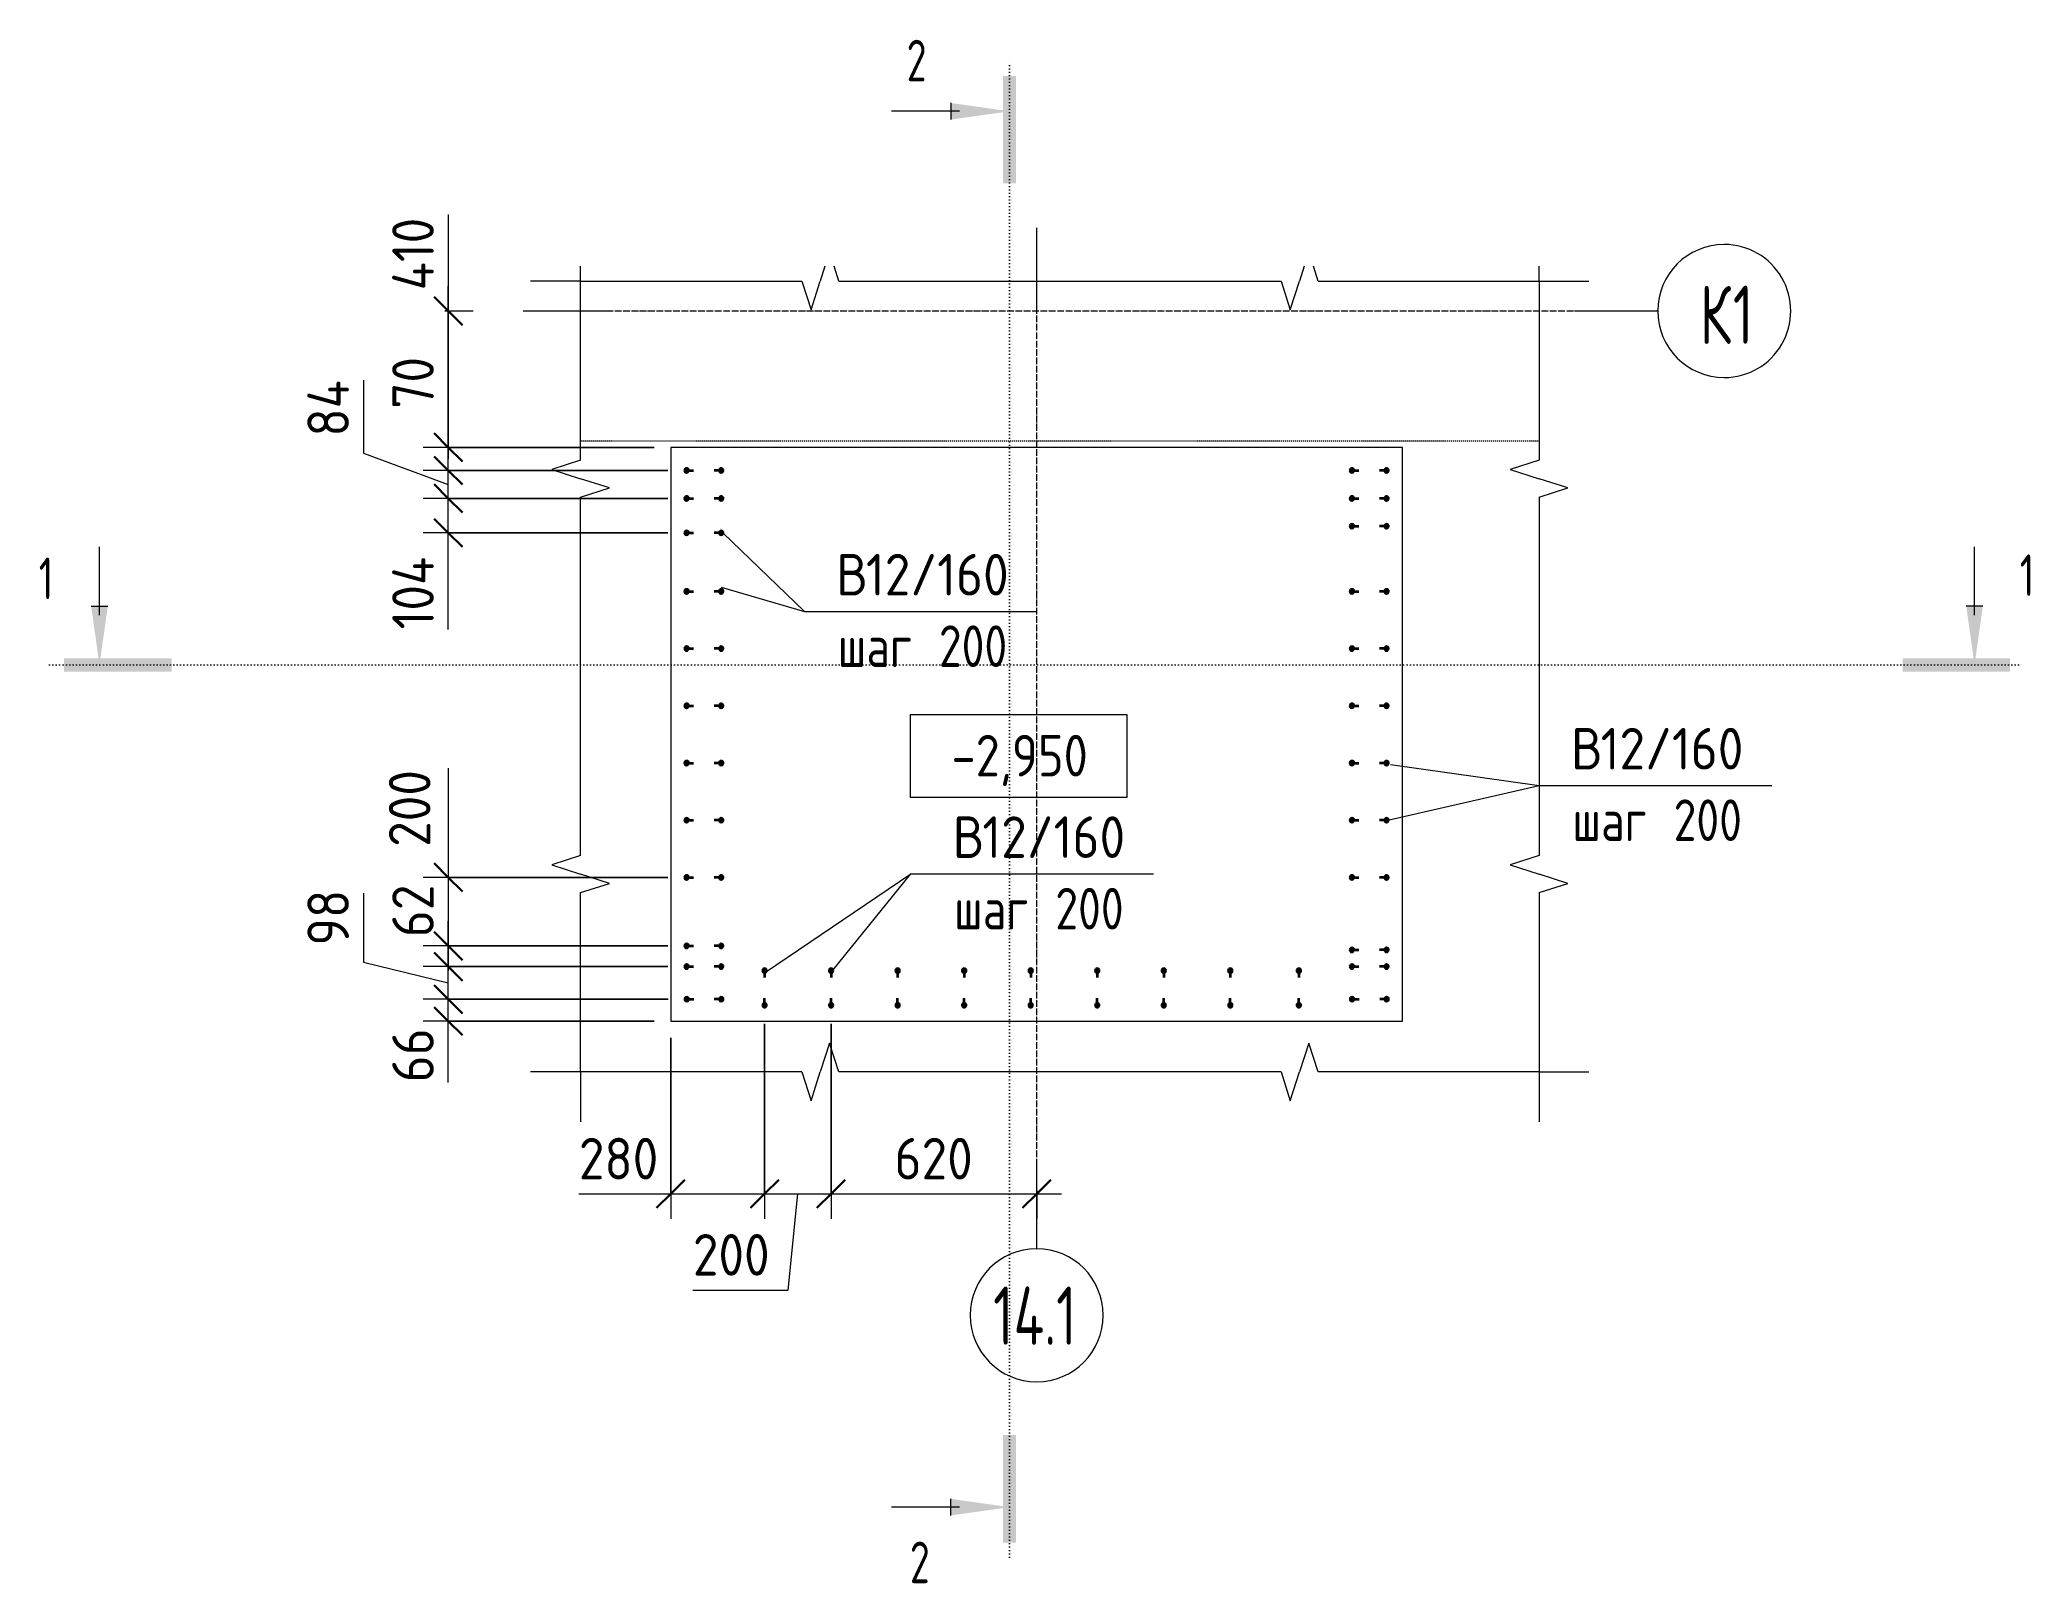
# Model space of a CAD drawing. Header units: millimetres. Extents: x -42469 to 17648, y -5898 to 81170.
# Drawn here: x -5886 to 97, y 75360 to 80000 of the extents above.
import ezdxf

# ---------------------------------------------------------------- set-up
doc = ezdxf.new("R2010")
doc.units = ezdxf.units.MM
for name, pattern in [('01 Штриховая _4 мм_', [6, 3.5, -2.5]), ('02 Штрихпунктирная _20 мм_', [25, 20, -2.5, 0, -2.5]), ('04 Пунктир 10мм', [10, 0, -10])]:
    doc.linetypes.add(name, pattern=pattern)
for name, color, linetype, lineweight in [('AA_Dim', 7, 'Continuous', 9), ('AA_Dim-50', 7, 'Continuous', 9), ('AA_Oformlenie', 7, 'Continuous', 9), ('AA_Razrez', 7, 'Continuous', 9), ('AA_Vinoska', 7, 'Continuous', 9), ('AA_Visotnaya otmetka', 7, 'Continuous', 9), ('AF_Stena_Опалубка', 253, 'Continuous', 18), ('KR_Armatura', 7, 'Continuous', 20), ('KR_Armatura_Tonkie', 7, 'Continuous', 20), ('KR_Fundament', 7, 'Continuous', 18), ('Оси', 7, 'Continuous', 9)]:
    doc.layers.add(name, color=color, linetype=linetype, lineweight=lineweight)
doc.styles.add('ISOCPEUR_5', font='isocpeur.ttf', dxfattribs={"width": 0.7, "height": 175})
doc.styles.add('ISOCPEUR_6', font='isocpeur.ttf', dxfattribs={"width": 0.7, "height": 125})
doc.styles.add('ISOCPEUR_7', font='isocpeur.ttf', dxfattribs={"width": 0.85, "height": 125})
doc.styles.add('ISOCPEUR_8', font='isocpeur.ttf', dxfattribs={"width": 0.9, "height": 125})
doc.styles.add('ISOCPEUR_9', font='isocpeur.ttf', dxfattribs={"width": 0.8, "height": 125})
doc.dimstyles.new('00_Точн_3_знака__прозр__2', dxfattribs={"dimscale": 304.8, "dimtxt": 124.497647, "dimasz": 0.278871, "dimexe": 0.246063, "dimexo": 0.164042, "dimgap": 0.016404, "dimtad": 1, "dimdec": 3, "dimrnd": 0.001, "dimdsep": 46, "dimtxsty": 'ISOCPEUR_8', "dimblk1": 'OBLIQUE', "dimblk2": 'OBLIQUE', "dimsah": 1, "dimcen": 0.09, "dimdle": 0.246063, "dimazin": 0, "dimtfac": 1, "dimtdec": 4, "dimtix": 1, "dimtmove": 1, "dimatfit": 3, "dimfxl": 1, "dimtvp": 1, "dimtolj": 1, "dimtzin": 0, "dimlwd": 18, "dimlwe": 18, "dimarcsym": 2})
doc.dimstyles.new('05_Округл_1мм__прозр_', dxfattribs={"dimscale": 304.8, "dimtxt": 124.497647, "dimasz": 0.278871, "dimexe": 0.246063, "dimexo": 0.164042, "dimgap": 0.016404, "dimtad": 1, "dimdec": 0, "dimdsep": 46, "dimtxsty": 'ISOCPEUR_8', "dimblk1": 'OBLIQUE', "dimblk2": 'OBLIQUE', "dimsah": 1, "dimcen": 0.09, "dimdle": 0.246063, "dimazin": 0, "dimtfac": 1, "dimtdec": 4, "dimtix": 1, "dimtmove": 1, "dimatfit": 3, "dimfxl": 1, "dimtvp": 1, "dimtolj": 1, "dimtzin": 0, "dimlwd": 18, "dimlwe": 18, "dimarcsym": 2})
doc.dimstyles.new('05_Округл_50мм__непрозр_', dxfattribs={"dimscale": 304.8, "dimtxt": 124.497647, "dimasz": 0.278871, "dimexe": 0.246063, "dimexo": 0.164042, "dimgap": 0.049213, "dimtad": 1, "dimdec": 0, "dimrnd": 50, "dimdsep": 46, "dimtxsty": 'ISOCPEUR_8', "dimblk1": 'OBLIQUE', "dimblk2": 'OBLIQUE', "dimsah": 1, "dimcen": 0.09, "dimdle": 0.246063, "dimazin": 0, "dimtfac": 1, "dimtdec": 4, "dimtix": 1, "dimtmove": 1, "dimatfit": 3, "dimfxl": 1, "dimtvp": 1, "dimtfill": 1, "dimtolj": 1, "dimtzin": 0, "dimlwd": 18, "dimlwe": 18, "dimarcsym": 2})
doc.dimstyles.new('05_Округл_5мм__прозр_', dxfattribs={"dimscale": 304.8, "dimtxt": 124.497647, "dimasz": 0.278871, "dimexe": 0.246063, "dimexo": 0.164042, "dimgap": 0.016404, "dimtad": 1, "dimdec": 0, "dimrnd": 5, "dimdsep": 46, "dimtxsty": 'ISOCPEUR_8', "dimblk1": 'OBLIQUE', "dimblk2": 'OBLIQUE', "dimsah": 1, "dimcen": 0.09, "dimdle": 0.246063, "dimazin": 0, "dimtfac": 1, "dimtdec": 4, "dimtix": 1, "dimtmove": 1, "dimatfit": 3, "dimfxl": 1, "dimtvp": 1, "dimtolj": 1, "dimtzin": 0, "dimlwd": 18, "dimlwe": 18, "dimarcsym": 2})
doc.dimstyles.new('05_Округл_5мм__прозр__1', dxfattribs={"dimscale": 304.8, "dimtxt": 124.497647, "dimasz": 0.278871, "dimexe": 0.246063, "dimexo": 0.164042, "dimgap": 0.016404, "dimtad": 1, "dimdec": 0, "dimrnd": 5, "dimdsep": 46, "dimtxsty": 'ISOCPEUR_8', "dimblk1": 'OBLIQUE', "dimblk2": 'OBLIQUE', "dimsah": 1, "dimcen": 0.09, "dimdle": 0.246063, "dimazin": 0, "dimtfac": 1, "dimtdec": 4, "dimtix": 1, "dimtmove": 0, "dimatfit": 3, "dimfxl": 1, "dimtvp": 1, "dimtolj": 1, "dimtzin": 0, "dimlwd": 18, "dimlwe": 18, "dimarcsym": 2})

msp = doc.modelspace()

# ---------------------------------------------------------------- texts
at = {"layer": 'AA_Razrez', "char_height": 125, "attachment_point": 1, "style": 'ISOCPEUR_6'}
for s, insert, width in [('\\fISOCPEUR|b0|i0|c204|p34|;\\W.7;2', (-3280.2338, 80000.2343), 75.759469), ('\\fISOCPEUR|b0|i0|c204|p34|;\\W.7;1', (-5889.1464, 78443.6193), 53.312219), ('\\fISOCPEUR|b0|i0|c204|p34|;\\W.7;1', (65.7973, 78453.2064), 53.312219), ('\\fISOCPEUR|b0|i0|c204|p34|;\\W.7;2', (-3270.6467, 75485.3176), 75.759469)]:
    msp.add_mtext(s, dxfattribs=dict(at, insert=insert, width=width))
at = {"layer": 'AA_Vinoska', "char_height": 125, "attachment_point": 1}
for s, insert, width, style in [('\\fISOCPEUR|b0|i0|c204|p34|;\\W.9;В', (-3491.8082, 78454.6779), 108.227812, 'ISOCPEUR_8'), ('\\fISOCPEUR|b0|i0|c204|p34|;\\W.9;В', (-3491.8082, 78454.6779), 108.227812, 'ISOCPEUR_8'), ('12/160', (-3402.5114, 78454.6779), 526.708687, 'ISOCPEUR_8'), ('12/160', (-3402.5114, 78454.6779), 526.708687, 'ISOCPEUR_8'), ('шаг', (-3487.7332, 78239.7253), 291.81425, 'ISOCPEUR_9'), (' 200', (-3246.9624, 78239.7253), 333.502, 'ISOCPEUR_9'), ('\\fISOCPEUR|b0|i0|c204|p34|;\\W.9;В', (-1283.2562, 77931.5841), 108.227812, 'ISOCPEUR_8'), ('\\fISOCPEUR|b0|i0|c204|p34|;\\W.9;В', (-1283.2562, 77931.5841), 108.227812, 'ISOCPEUR_8'), ('12/160', (-1193.9593, 77931.5841), 526.708687, 'ISOCPEUR_8'), ('12/160', (-1193.9593, 77931.5841), 526.708687, 'ISOCPEUR_8'), ('\\fISOCPEUR|b0|i0|c204|p34|;\\W.9;В', (-3141.8082, 77665.6395), 108.227812, 'ISOCPEUR_8'), ('\\fISOCPEUR|b0|i0|c204|p34|;\\W.9;В', (-3141.8082, 77665.6395), 108.227812, 'ISOCPEUR_8'), ('12/160', (-3052.5114, 77665.6395), 526.708687, 'ISOCPEUR_8'), ('12/160', (-3052.5114, 77665.6395), 526.708687, 'ISOCPEUR_8'), ('шаг', (-1279.1812, 77716.6315), 291.81425, 'ISOCPEUR_9'), (' 200', (-1038.4104, 77716.6315), 333.502, 'ISOCPEUR_9'), (' 200', (-2896.9624, 77450.6868), 333.502, 'ISOCPEUR_9'), ('шаг', (-3137.7332, 77450.6868), 291.81425, 'ISOCPEUR_9')]:
    msp.add_mtext(s, dxfattribs=dict(at, insert=insert, width=width, style=style))
at = {"layer": 'AA_Visotnaya otmetka', "insert": (-3145.2286, 77910.6709), "char_height": 125, "width": 484.01503, "attachment_point": 1, "line_spacing_factor": 1.149209, "style": 'ISOCPEUR_7'}
msp.add_mtext('-2,950', dxfattribs=at)
at = {"layer": 'Оси', "char_height": 175, "attachment_point": 1, "style": 'ISOCPEUR_5'}
for s, insert, width in [('\\fISOCPEUR|b0|i0|c204|p34|;\\W.7;К', (-895.9954, 79261.156), 120.653969), ('\\fISOCPEUR|b0|i0|c204|p34|;\\W.7;1', (-796.446, 79261.156), 75.759469), ('14.1', (-3020.1829, 76252.0309), 317.067406)]:
    msp.add_mtext(s, dxfattribs=dict(at, insert=insert, width=width))

# ---------------------------------------------------------------- blocks, each defined once
blk = doc.blocks.new('265_Выпуск П одной длины _НесАрм_РабПлоск_ - В1 _d12_ t250-4071037-Схема расположения арматурных выпусков вундаментной плиты  в_о 14_1-К1')
at = {"layer": 'KR_Armatura_Tonkie', "lineweight": 35}
for points in [[(0, 0), (-1.5, 3.9), (-1.8, 4.2), (-4.4, 5.8), (-7.6, 5.8), (-10.2, 4.2), (-11.8, 1.6), (-12, 0), (-11.2, -3), (-9, -5.2), (-6, -6), (-3, -5.2), (-1.5, -3.8), (-0.2, -1.6)], [(103.8, 1.6), (103.2, 3), (101, 5.2), (98, 6), (95, 5.2), (92.8, 3), (92.2, 1.6), (92.2, -1.6), (92.8, -3), (95, -5.2), (98, -6), (99.6, -5.8), (102.2, -4.2), (103.8, -1.6)]]:
    blk.add_hatch(color=256, dxfattribs=at).paths.add_polyline_path(points)
at = {"layer": 'KR_Armatura'}
for centre in [(-6, 0), (98, 0)]:
    blk.add_circle(centre, 6, dxfattribs=at)
at = {"layer": 'KR_Armatura_Tonkie', "lineweight": 35}
for p, q in [((0, 0), (15, 0)), ((92, 0), (77, 0))]:
    blk.add_line(p, q, dxfattribs=at)
for centre, start, end in [((-6, 0), 360, 180), ((-6, 0), 180, 360), ((98, 0), 360, 180), ((98, 0), 180, 360)]:
    blk.add_arc(centre, 6, start, end, dxfattribs=at)
blk = doc.blocks.new('265_Выпуск П одной длины _НесАрм_РабПлоск_ - В1 _d12_ t250-V2-Схема расположения арматурных выпусков вундаментной плиты  в_о 14_1-К1')
at = {"layer": 'KR_Armatura_Tonkie', "lineweight": 35}
for points in [[(-6, 6), (-9, 5.2), (-10.2, 4.2), (-11.8, 1.6), (-12, 0), (-11.2, -3), (-9, -5.2), (-6, -6), (-3, -5.2), (-1.7, -4.2), (-0.2, -1.6), (0, 0), (-1.7, 4.2), (-1.8, 4.2), (-4.4, 5.8)], [(98, 6), (95, 5.2), (92.8, 3), (92.2, 1.6), (92.2, -1.6), (92.8, -3), (95, -5.2), (98, -6), (99.6, -5.8), (102.2, -4.2), (103.8, -1.6), (103.8, 1.6), (103.2, 3), (101, 5.2), (99.6, 5.8)]]:
    blk.add_hatch(color=256, dxfattribs=at).paths.add_polyline_path(points)
at = {"layer": 'KR_Armatura'}
for centre in [(-6, 0), (98, 0)]:
    blk.add_circle(centre, 6, dxfattribs=at)
at = {"layer": 'KR_Armatura_Tonkie', "lineweight": 35}
for p, q in [((0, 0), (15, 0)), ((92, 0), (77, 0))]:
    blk.add_line(p, q, dxfattribs=at)
for centre, start, end in [((-6, 0), 360, 180), ((-6, 0), 180, 360), ((98, 0), 360, 180), ((98, 0), 180, 360)]:
    blk.add_arc(centre, 6, start, end, dxfattribs=at)
blk = doc.blocks.new('011_Прямоугольник обрыва _ЭлУзла_ - 011_Прямоугольник обрыва _ЭлУзла_-4164716-Схема расположения арматурных выпусков вундаментной плиты  в_о 14_1-К1')
at = {"layer": 'AA_Oformlenie'}
for p, q in [((0, -538.1), (0, 0)), ((0, 0), (665.3, 0)), ((776.6, 0), (2105.8, 0)), ((2217.1, 0), (2881.1, 0)), ((2881.1, 0), (2881.1, -538.1)), ((0, -1726.9), (0, -649.4)), ((2881.1, -649.4), (2881.1, -1726.9)), ((0, -2377.6), (0, -1838.2)), ((2881.1, -1838.2), (2881.1, -2377.6)), ((665.3, -2377.6), (0, -2377.6)), ((2105.8, -2377.6), (776.6, -2377.6)), ((2881.1, -2377.6), (2217.1, -2377.6))]:
    blk.add_line(p, q, dxfattribs=at)
blk = doc.blocks.new('Ось сетки - d_4мм-2765513-Схема расположения арматурных выпусков вундаментной плиты  в_о 14_1-К1')
at = {"layer": 'Оси'}
for start, end in [(360, 180), (360, 180), (180, 360), (180, 360)]:
    blk.add_arc((0, 0), 4, start, end, dxfattribs=at)
blk = doc.blocks.new('Разрез - Номер узла_ сзади-394133-Схема расположения арматурных выпусков вундаментной плиты  в_о 14_1-К1')
at = {"layer": 'AA_Razrez'}
for points in [[(7.33, 0.4), (7.33, -0.39), (0.87, -0.39), (0.87, 0.4)], [(3.5, -3.53), (2.5, -3.53), (3, 0)]]:
    blk.add_hatch(color=256, dxfattribs=at).paths.add_polyline_path(points)
for p, q in [((2.5, -3.53), (3.5, -3.53)), ((3, -3), (3, -7.1))]:
    blk.add_line(p, q, dxfattribs=at)
blk = doc.blocks.new('Разрез - Номер узла_ спереди-394134-Схема расположения арматурных выпусков вундаментной плиты  в_о 14_1-К1')
at = {"layer": 'AA_Razrez'}
for points in [[(7.33, 0.4), (7.33, -0.39), (0.87, -0.39), (0.87, 0.4)], [(3.5, -3.53), (2.5, -3.53), (3, 0)]]:
    blk.add_hatch(color=256, dxfattribs=at).paths.add_polyline_path(points)
for p, q in [((2.5, -3.53), (3.5, -3.53)), ((3, -3), (3, -7.1))]:
    blk.add_line(p, q, dxfattribs=at)
blk = doc.blocks.new('Высотные отметки - Рамка вверх-400294-Схема расположения арматурных выпусков вундаментной плиты  в_о 14_1-К1')
at = {"layer": 'AA_Vinoska'}
for p, q in [((-13, 0), (-13, 5)), ((-13, 5), (0, 5)), ((0, 5), (0, 0)), ((0, 0), (-13, 0))]:
    blk.add_line(p, q, dxfattribs=at)
blk = doc.blocks.new('DIMBLOCK39-Схема расположения арматурных выпусков вундаментной плиты  в_о 14_1-К1')
at = {"layer": 'AA_Dim-50', "lineweight": 18}
for p, q in [((-3997.8, 78621.5), (-4733.4, 78621.5)), ((-4658.4, 78443), (-4658.4, 78621.5)), ((-4658.4, 78621.5), (-3997.8, 78621.5)), ((-4658.4, 78505.4), (-4658.4, 78569.7)), ((-3997.8, 78518), (-4733.4, 78518)), ((-4658.4, 78518), (-3997.8, 78518)), ((-4658.4, 78227.9), (-4658.4, 78505.4))]:
    blk.add_line(p, q, dxfattribs=at)
at = {"layer": 'AA_Dim-50', "lineweight": 30}
for p, q in [((-4658.4, 78621.5), (-4700.9, 78664)), ((-4658.4, 78621.5), (-4615.9, 78579)), ((-4658.4, 78518), (-4700.9, 78560.5)), ((-4658.4, 78518), (-4615.9, 78475.5))]:
    blk.add_line(p, q, dxfattribs=at)
at = {"layer": 'AA_Dim-50', "color": 0, "lineweight": 18, "insert": (-4826.7, 78227.9), "char_height": 125, "width": 272.937, "attachment_point": 1, "rotation": 90, "line_spacing_factor": 1.149209, "style": 'ISOCPEUR_8'}
blk.add_mtext('104', dxfattribs=at)
blk = doc.blocks.new('_Oblique')
at = {"color": 0, "linetype": 'ByBlock', "lineweight": -2}
blk.add_line((-0.5, -0.5), (0.5, 0.5), dxfattribs=at)
blk = doc.blocks.new('DIMBLOCK40-Схема расположения арматурных выпусков вундаментной плиты  в_о 14_1-К1')
at = {"layer": 'AA_Dim-50', "lineweight": 18}
for p, q in [((-4913.4, 78977.3), (-4913.4, 78757.4)), ((-4913.4, 78757.4), (-4658.4, 78663.5)), ((-3997.8, 78705.5), (-4733.4, 78705.5)), ((-4658.4, 78621.5), (-4658.4, 78705.5)), ((-4658.4, 78705.5), (-3997.8, 78705.5)), ((-3997.8, 78621.5), (-4733.4, 78621.5)), ((-4658.4, 78621.5), (-3997.8, 78621.5))]:
    blk.add_line(p, q, dxfattribs=at)
at = {"layer": 'AA_Dim-50', "lineweight": 30}
for p, q in [((-4658.4, 78705.5), (-4700.9, 78748)), ((-4658.4, 78705.5), (-4615.9, 78663)), ((-4658.4, 78621.5), (-4700.9, 78664)), ((-4658.4, 78621.5), (-4615.9, 78579))]:
    blk.add_line(p, q, dxfattribs=at)
at = {"layer": 'AA_Dim-50', "color": 0, "lineweight": 18, "insert": (-5081.7, 78807.4), "char_height": 125, "width": 203.985, "attachment_point": 1, "rotation": 90, "line_spacing_factor": 1.149209, "style": 'ISOCPEUR_8'}
blk.add_mtext('84', dxfattribs=at)
blk = doc.blocks.new('DIMBLOCK41-Схема расположения арматурных выпусков вундаментной плиты  в_о 14_1-К1')
at = {"layer": 'AA_Dim-50', "lineweight": 18}
for p, q in [((-4658.4, 79049), (-4658.4, 78841)), ((-4658.4, 78841), (-4658.4, 78740.2)), ((-4039.4, 78775), (-4733.4, 78775)), ((-4658.4, 78705.5), (-4658.4, 78775)), ((-4658.4, 78775), (-4039.4, 78775)), ((-3997.8, 78705.5), (-4733.4, 78705.5)), ((-4658.4, 78705.5), (-3997.8, 78705.5))]:
    blk.add_line(p, q, dxfattribs=at)
at = {"layer": 'AA_Dim-50', "lineweight": 30}
for p, q in [((-4658.4, 78775), (-4700.9, 78817.5)), ((-4658.4, 78705.5), (-4700.9, 78748)), ((-4658.4, 78775), (-4615.9, 78732.5)), ((-4658.4, 78705.5), (-4615.9, 78663))]:
    blk.add_line(p, q, dxfattribs=at)
at = {"layer": 'AA_Dim-50', "color": 0, "lineweight": 18, "insert": (-4826.7, 78891), "char_height": 125, "width": 189.619, "attachment_point": 1, "rotation": 90, "line_spacing_factor": 1.149209, "style": 'ISOCPEUR_8'}
blk.add_mtext('70', dxfattribs=at)
blk = doc.blocks.new('DIMBLOCK42-Схема расположения арматурных выпусков вундаментной плиты  в_о 14_1-К1')
at = {"layer": 'AA_Dim-50', "lineweight": 18}
for p, q in [((-4658.4, 79474.7), (-4658.4, 79197.2)), ((-4658.4, 78775), (-4658.4, 79260)), ((-4668.5, 79185), (-4583.4, 79185)), ((-4658.4, 79185), (-4668.5, 79185)), ((-4658.4, 79197.2), (-4658.4, 78980)), ((-4039.4, 78775), (-4733.4, 78775)), ((-4658.4, 78775), (-4039.4, 78775))]:
    blk.add_line(p, q, dxfattribs=at)
at = {"layer": 'AA_Dim-50', "lineweight": 30}
for p, q in [((-4658.4, 79185), (-4700.9, 79227.5)), ((-4658.4, 79185), (-4615.9, 79142.5)), ((-4658.4, 78775), (-4700.9, 78817.5)), ((-4658.4, 78775), (-4615.9, 78732.5))]:
    blk.add_line(p, q, dxfattribs=at)
at = {"layer": 'AA_Dim-50', "color": 0, "lineweight": 18, "insert": (-4826.7, 79247.2), "char_height": 125, "width": 272.937, "attachment_point": 1, "rotation": 90, "line_spacing_factor": 1.149209, "style": 'ISOCPEUR_8'}
blk.add_mtext('410', dxfattribs=at)
blk = doc.blocks.new('DIMBLOCK43-Схема расположения арматурных выпусков вундаментной плиты  в_о 14_1-К1')
at = {"layer": 'AA_Dim-50', "lineweight": 30}
for p, q in [((-4658.4, 77116), (-4700.9, 77158.5)), ((-4658.4, 77050), (-4700.9, 77092.5)), ((-4658.4, 77116), (-4615.9, 77073.5)), ((-4658.4, 77050), (-4615.9, 77007.5))]:
    blk.add_line(p, q, dxfattribs=at)
at = {"layer": 'AA_Dim-50', "lineweight": 18}
for p, q in [((-3997.4, 77116), (-4733.4, 77116)), ((-4658.4, 76975), (-4658.4, 77116)), ((-4658.4, 77116), (-3997.4, 77116)), ((-4658.4, 77073.8), (-4658.4, 77083)), ((-4658.4, 76865.8), (-4658.4, 77073.8)), ((-4039.4, 77050), (-4733.4, 77050)), ((-4658.4, 77050), (-4039.4, 77050))]:
    blk.add_line(p, q, dxfattribs=at)
at = {"layer": 'AA_Dim-50', "color": 0, "lineweight": 18, "insert": (-4826.7, 76865.8), "char_height": 125, "width": 189.619, "attachment_point": 1, "rotation": 90, "line_spacing_factor": 1.149209, "style": 'ISOCPEUR_8'}
blk.add_mtext('66', dxfattribs=at)
blk = doc.blocks.new('DIMBLOCK44-Схема расположения арматурных выпусков вундаментной плиты  в_о 14_1-К1')
at = {"layer": 'AA_Dim-50', "lineweight": 18}
for p, q in [((-4913.4, 77435.2), (-4913.4, 77227.2)), ((-4913.4, 77227.2), (-4658.4, 77165)), ((-3997.8, 77214), (-4733.4, 77214)), ((-4658.4, 77116), (-4658.4, 77214)), ((-4658.4, 77214), (-3997.8, 77214)), ((-3997.4, 77116), (-4733.4, 77116)), ((-4658.4, 77116), (-3997.4, 77116))]:
    blk.add_line(p, q, dxfattribs=at)
at = {"layer": 'AA_Dim-50', "lineweight": 30}
for p, q in [((-4658.4, 77214), (-4700.9, 77256.5)), ((-4658.4, 77214), (-4615.9, 77171.5)), ((-4658.4, 77116), (-4700.9, 77158.5)), ((-4658.4, 77116), (-4615.9, 77073.5))]:
    blk.add_line(p, q, dxfattribs=at)
at = {"layer": 'AA_Dim-50', "color": 0, "lineweight": 18, "insert": (-5081.7, 77277.2), "char_height": 125, "width": 189.619, "attachment_point": 1, "rotation": 90, "line_spacing_factor": 1.149209, "style": 'ISOCPEUR_8'}
blk.add_mtext('98', dxfattribs=at)
blk = doc.blocks.new('DIMBLOCK45-Схема расположения арматурных выпусков вундаментной плиты  в_о 14_1-К1')
at = {"layer": 'AA_Dim-50', "lineweight": 18}
for p, q in [((-4658.4, 77460.2), (-4658.4, 77252.1)), ((-4658.4, 77214), (-4658.4, 77351)), ((-3997.8, 77276), (-4733.4, 77276)), ((-4658.4, 77276), (-3997.8, 77276)), ((-4658.4, 77252.1), (-4658.4, 77245)), ((-3997.8, 77214), (-4733.4, 77214)), ((-4658.4, 77214), (-3997.8, 77214))]:
    blk.add_line(p, q, dxfattribs=at)
at = {"layer": 'AA_Dim-50', "lineweight": 30}
for p, q in [((-4658.4, 77276), (-4700.9, 77318.5)), ((-4658.4, 77214), (-4700.9, 77256.5)), ((-4658.4, 77276), (-4615.9, 77233.5)), ((-4658.4, 77214), (-4615.9, 77171.5))]:
    blk.add_line(p, q, dxfattribs=at)
at = {"layer": 'AA_Dim-50', "color": 0, "lineweight": 18, "insert": (-4826.7, 77302.1), "char_height": 125, "width": 189.619, "attachment_point": 1, "rotation": 90, "line_spacing_factor": 1.149209, "style": 'ISOCPEUR_8'}
blk.add_mtext('62', dxfattribs=at)
blk = doc.blocks.new('DIMBLOCK46-Схема расположения арматурных выпусков вундаментной плиты  в_о 14_1-К1')
at = {"layer": 'AA_Dim-50', "lineweight": 18}
for p, q in [((-4658.4, 77810.9), (-4658.4, 77523.9)), ((-4658.4, 77557), (-4658.4, 77201)), ((-3997.8, 77482), (-4733.4, 77482)), ((-4658.4, 77523.9), (-4658.4, 77379)), ((-4658.4, 77482), (-3997.8, 77482)), ((-3997.8, 77276), (-4733.4, 77276)), ((-4658.4, 77276), (-3997.8, 77276))]:
    blk.add_line(p, q, dxfattribs=at)
at = {"layer": 'AA_Dim-50', "lineweight": 30}
for p, q in [((-4658.4, 77482), (-4700.9, 77524.5)), ((-4658.4, 77482), (-4615.9, 77439.5)), ((-4658.4, 77276), (-4700.9, 77318.5)), ((-4658.4, 77276), (-4615.9, 77233.5))]:
    blk.add_line(p, q, dxfattribs=at)
at = {"layer": 'AA_Dim-50', "color": 0, "lineweight": 18, "insert": (-4836.7, 77573.9), "char_height": 125, "width": 284.429, "attachment_point": 1, "rotation": 90, "line_spacing_factor": 1.149209, "style": 'ISOCPEUR_8', "bg_fill": 3, "box_fill_scale": 1.25, "bg_fill_color": 256, "bg_fill_true_color": 13158600, "bg_fill_transparency": 0}
blk.add_mtext('200', dxfattribs=at)
blk = doc.blocks.new('DIMBLOCK47-Схема расположения арматурных выпусков вундаментной плиты  в_о 14_1-К1')
at = {"layer": 'AA_Dim-50', "lineweight": 18}
for p, q in [((-3707.4, 77042), (-3707.4, 76455.8)), ((-3707.4, 76530.8), (-3707.4, 77042)), ((-3989.4, 77000), (-3989.4, 76455.8)), ((-3989.4, 76530.8), (-3989.4, 77000)), ((-4265.7, 76530.8), (-3978.7, 76530.8)), ((-4064.4, 76530.8), (-3707.4, 76530.8)), ((-3978.7, 76530.8), (-3848.4, 76530.8))]:
    blk.add_line(p, q, dxfattribs=at)
at = {"layer": 'AA_Dim-50', "lineweight": 30}
for p, q in [((-3989.4, 76530.8), (-4031.9, 76488.3)), ((-3989.4, 76530.8), (-3946.9, 76573.3)), ((-3707.4, 76530.8), (-3749.9, 76488.3)), ((-3707.4, 76530.8), (-3664.9, 76573.3))]:
    blk.add_line(p, q, dxfattribs=at)
at = {"layer": 'AA_Dim-50', "color": 0, "lineweight": 18, "insert": (-4265.7, 76699.1), "char_height": 125, "width": 284.429, "attachment_point": 1, "line_spacing_factor": 1.149209, "style": 'ISOCPEUR_8'}
blk.add_mtext('280', dxfattribs=at)
blk = doc.blocks.new('DIMBLOCK48-Схема расположения арматурных выпусков вундаментной плиты  в_о 14_1-К1')
at = {"layer": 'AA_Dim-50', "lineweight": 18}
for p, q in [((-3707.4, 77042), (-3707.4, 76455.8)), ((-3707.4, 76530.8), (-3707.4, 77042)), ((-3507.4, 77042), (-3507.4, 76455.8)), ((-3507.4, 76530.8), (-3507.4, 77042)), ((-3707.4, 76530.8), (-3507.4, 76530.8)), ((-3636, 76241.7), (-3607.4, 76530.8)), ((-3923, 76241.7), (-3636, 76241.7))]:
    blk.add_line(p, q, dxfattribs=at)
at = {"layer": 'AA_Dim-50', "lineweight": 30}
for p, q in [((-3707.4, 76530.8), (-3749.9, 76488.3)), ((-3707.4, 76530.8), (-3664.9, 76573.3)), ((-3507.4, 76530.8), (-3549.9, 76488.3)), ((-3507.4, 76530.8), (-3464.9, 76573.3))]:
    blk.add_line(p, q, dxfattribs=at)
at = {"layer": 'AA_Dim-50', "color": 0, "lineweight": 18, "insert": (-3923, 76410), "char_height": 125, "width": 284.429, "attachment_point": 1, "line_spacing_factor": 1.149209, "style": 'ISOCPEUR_8'}
blk.add_mtext('200', dxfattribs=at)
blk = doc.blocks.new('DIMBLOCK49-Схема расположения арматурных выпусков вундаментной плиты  в_о 14_1-К1')
at = {"layer": 'AA_Dim-50', "lineweight": 18}
for p, q in [((-3507.4, 77042), (-3507.4, 76455.8)), ((-3507.4, 76530.8), (-3507.4, 77042)), ((-3507.4, 76530.8), (-2814.4, 76530.8)), ((-2889.4, 76540.9), (-2889.4, 76455.8)), ((-2889.4, 76530.8), (-2889.4, 76540.9))]:
    blk.add_line(p, q, dxfattribs=at)
at = {"layer": 'AA_Dim-50', "lineweight": 30}
for p, q in [((-3507.4, 76530.8), (-3549.9, 76488.3)), ((-3507.4, 76530.8), (-3464.9, 76573.3)), ((-2889.4, 76530.8), (-2931.9, 76488.3)), ((-2889.4, 76530.8), (-2846.9, 76573.3))]:
    blk.add_line(p, q, dxfattribs=at)
at = {"layer": 'AA_Dim-50', "color": 0, "lineweight": 18, "insert": (-3316.9, 76699.1), "char_height": 125, "width": 284.429, "attachment_point": 1, "line_spacing_factor": 1.149209, "style": 'ISOCPEUR_8'}
blk.add_mtext('620', dxfattribs=at)
blk = doc.blocks.new('042_М_Арматуры - Диам длина поз _ Комментарий-3662934-Схема расположения арматурных выпусков вундаментной плиты  в_о 14_1-К1')
at = {"layer": 'AA_Vinoska'}
blk.add_line((-7, 0), (7, 0), dxfattribs=at)

# ---------------------------------------------------------------- dimensions: what is measured, and where the dimension line sits
at = {"layer": 'AA_Dim', "lineweight": 18}
for base, p1, p2, dimstyle, override, picture, middle in [((-4658.3961, 79184.9563), (-3989.3926, 78774.9563), (-4718.5001, 79184.9563), '05_Округл_1мм__прозр_', {"dimpost": '<>', "dimfxl": 836.4794}, 'DIMBLOCK42-Схема расположения арматурных выпусков вундаментной плиты  в_о 14_1-К1', (-4743.3697, 79383.7128)), ((-4658.3960638457, 78774.9562929968), (-3947.7882984276, 78705.4562929967), (-3989.3926126387, 78774.9562929968), '05_Округл_1мм__прозр_', {"dimpost": '<>', "dimfxl": 81.001043}, 'DIMBLOCK41-Схема расположения арматурных выпусков вундаментной плиты  в_о 14_1-К1', (-4743.3696988127, 78985.818097988)), ((-4658.3961, 78705.4563), (-3947.7883, 78621.4563), (-3947.7883, 78705.4563), '05_Округл_1мм__прозр_', {"dimpost": '<>', "dimfxl": 84}, 'DIMBLOCK40-Схема расположения арматурных выпусков вундаментной плиты  в_о 14_1-К1', (-4998.3697, 78909.3459)), ((-4658.3960638457, 78621.4562929968), (-3947.7882984276, 78517.9562929968), (-3947.7882984276, 78621.4562929967), '05_Округл_1мм__прозр_', {"dimpost": '<>', "dimfxl": 103.5}, 'DIMBLOCK39-Схема расположения арматурных выпусков вундаментной плиты  в_о 14_1-К1', (-4743.3696988127, 78364.4146045506)), ((-4658.3961, 77275.9563), (-3947.7883, 77213.9563), (-3947.7883, 77275.9563), '00_Точн_3_знака__прозр__2', {"dimpost": '<>', "dimfxl": 62}, 'DIMBLOCK45-Схема расположения арматурных выпусков вундаментной плиты  в_о 14_1-К1', (-4743.3697, 77396.9454)), ((-4658.3961, 77213.9563), (-3947.3926, 77115.9563), (-3947.7883, 77213.9563), '00_Точн_3_знака__прозр__2', {"dimpost": '<>', "dimfxl": 98.000799}, 'DIMBLOCK44-Схема расположения арматурных выпусков вундаментной плиты  в_о 14_1-К1', (-4998.3697, 77372.0079)), ((-4658.3961, 77115.9563), (-3989.3926, 77049.9563), (-3947.3926, 77115.9563), '00_Точн_3_знака__прозр__2', {"dimpost": '<>', "dimfxl": 78.230429}, 'DIMBLOCK43-Схема расположения арматурных выпусков вундаментной плиты  в_о 14_1-К1', (-4743.3697, 76960.5704))]:
    dim = msp.add_linear_dim(base=base, p1=p1, p2=p2, angle=90, dimstyle=dimstyle, override=override, dxfattribs=at)
    dim.commit()
    dim.dimension.update_dxf_attribs({"geometry": picture, "text_midpoint": middle, "dimtype": 160, "text_rotation": 90})
for base, p1, p2, override, picture, middle in [((-3707.3926, 76530.8132), (-3989.3926, 77049.9563), (-3707.3926, 77091.9563), {"dimpost": '<>', "dimfxl": 285.110505}, 'DIMBLOCK47-Схема расположения арматурных выпусков вундаментной плиты  в_о 14_1-К1', (-4123.4714, 76615.7869)), ((-3507.3926, 76530.8132), (-3707.3926, 77091.9563), (-3507.3926, 77091.9563), {"dimpost": '<>', "dimfxl": 200}, 'DIMBLOCK48-Схема расположения арматурных выпусков вундаментной плиты  в_о 14_1-К1', (-3780.7639, 76326.6301))]:
    dim = msp.add_linear_dim(base=base, p1=p1, p2=p2, dimstyle='05_Округл_5мм__прозр_', override=override, dxfattribs=at)
    dim.commit()
    dim.dimension.update_dxf_attribs({"geometry": picture, "text_midpoint": middle, "dimtype": 160})
dim = msp.add_linear_dim(base=(-2889.3926, 76530.8132), p1=(-3507.3926, 77091.9563), p2=(-2889.3926, 76590.9173), dimstyle='05_Округл_5мм__прозр__1', override={"dimpost": '<>', "dimfxl": 795.59038}, dxfattribs=at)
dim.commit()
dim.dimension.update_dxf_attribs({"geometry": 'DIMBLOCK49-Схема расположения арматурных выпусков вундаментной плиты  в_о 14_1-К1', "text_midpoint": (-3198.3926, 76598.3132)})

# ---------------------------------------------------------------- linework, layer by layer
at = {"layer": 'AA_Razrez', "linetype": '04 Пунктир 10мм'}
for p, q in [((-2971.1903, 75438.8868), (-2971.1903, 79935.3109)), ((-5856.6252, 78120.8608), (79.826, 78120.8608))]:
    msp.add_line(p, q, dxfattribs=at)
at = {"layer": 'AA_Vinoska'}
for p, q in [((-4260.4986, 79274.9563), (-4260.4986, 79319.3427)), ((-3525.8001, 79319.3427), (-3540.2221, 79274.9563)), ((-3483.9135, 79274.9563), (-3498.3355, 79319.3427)), ((-2085.2471, 79319.3427), (-2099.6691, 79274.9563)), ((-2043.3604, 79274.9563), (-2057.7825, 79319.3427)), ((-1379.3926, 79274.9563), (-1379.3926, 79319.3427)), ((-4260.4986, 79274.9563), (-4410.4986, 79274.9563)), ((-3595.2221, 79274.9563), (-3567.7221, 79188.3538)), ((-3567.7221, 79188.3538), (-3540.2221, 79274.9563)), ((-2154.6691, 79274.9563), (-2127.1691, 79188.3538)), ((-2127.1691, 79188.3538), (-2099.6691, 79274.9563)), ((-1379.3926, 79274.9563), (-1229.3926, 79274.9563)), ((-4260.4986, 78736.8638), (-4347.1488, 78708.7095)), ((-4347.1488, 78708.7095), (-4260.4986, 78680.5551)), ((-4173.8961, 78653.0551), (-4260.4986, 78680.5551)), ((-1379.3926, 78736.8638), (-1466.0427, 78708.7095)), ((-1466.0427, 78708.7095), (-1379.3926, 78680.5551)), ((-1292.7901, 78653.0551), (-1379.3926, 78680.5551)), ((-4260.4986, 78625.5551), (-4173.8961, 78653.0551)), ((-1379.3926, 78625.5551), (-1292.7901, 78653.0551)), ((-3832.5205, 78517.9385), (-3587.8152, 78281.9728)), ((-3838.3468, 78354.8017), (-3587.8152, 78281.9728)), ((-1826.2654, 77821.9342), (-1379.2632, 77758.879)), ((-1830.0234, 77654.8574), (-1379.2632, 77758.879)), ((-4260.4986, 77548.0615), (-4347.1488, 77519.9071)), ((-1379.3926, 77548.0615), (-1466.0427, 77519.9071)), ((-4347.1488, 77519.9071), (-4260.4986, 77491.7528)), ((-4173.8961, 77464.2528), (-4260.4986, 77491.7528)), ((-3707.7807, 77195.5609), (-3267.2276, 77492.9343)), ((-3500.7207, 77204.372), (-3267.2276, 77492.9343)), ((-3267.2276, 77492.9343), (-3237.8152, 77492.9343)), ((-3267.2276, 77492.9343), (-3237.8152, 77492.9343)), ((-1466.0427, 77519.9071), (-1379.3926, 77491.7528)), ((-1292.7901, 77464.2528), (-1379.3926, 77491.7528)), ((-4260.4986, 77436.7528), (-4173.8961, 77464.2528)), ((-1379.3926, 77436.7528), (-1292.7901, 77464.2528)), ((-3512.0678, 76984.0018), (-3540.2221, 76897.3516)), ((-3483.9135, 76897.3516), (-3512.0678, 76984.0018)), ((-2071.5148, 76984.0018), (-2099.6691, 76897.3516)), ((-2043.3604, 76897.3516), (-2071.5148, 76984.0018)), ((-4260.4986, 76897.3516), (-4410.4986, 76897.3516)), ((-4260.4986, 76897.3516), (-4260.4986, 76747.3516)), ((-3595.2221, 76897.3516), (-3567.7221, 76810.7491)), ((-3567.7221, 76810.7491), (-3540.2221, 76897.3516)), ((-2154.6691, 76897.3516), (-2127.1691, 76810.7491)), ((-2127.1691, 76810.7491), (-2099.6691, 76897.3516)), ((-1379.3926, 76897.3516), (-1229.3926, 76897.3516)), ((-1379.3926, 76897.3516), (-1379.3926, 76747.3516))]:
    msp.add_line(p, q, dxfattribs=at)
at = {"layer": 'AA_Visotnaya otmetka'}
msp.add_line((-2618.5556, 77722.3639), (-2618.5556, 77722.3639), dxfattribs=at)
msp.add_line((-2618.5556, 77722.3639), (-2618.5556, 77722.3639), dxfattribs=at)
at = {"layer": 'AF_Stena_Опалубка', "linetype": '01 Штриховая _4 мм_', "lineweight": 20}
msp.add_line((-4260.4986, 78794.9563), (-1379.3926, 78794.9563), dxfattribs=at)
at = {"layer": 'KR_Fundament', "lineweight": 20}
for p, q in [((-3989.3926, 78774.9563), (-3989.3926, 77049.9563)), ((-1789.3926, 78774.9563), (-3989.3926, 78774.9563)), ((-1789.3926, 77049.9563), (-1789.3926, 78774.9563)), ((-3989.3926, 77049.9563), (-1789.3926, 77049.9563))]:
    msp.add_line(p, q, dxfattribs=at)
at = {"layer": 'Оси'}
for p, q in [((-2889.3926, 79184.9563), (-2889.3926, 79434.9563)), ((-4432.7298, 79184.9563), (-4182.7298, 79184.9563)), ((-1272.559, 79184.9563), (-1022.559, 79184.9563)), ((-2889.3926, 76365.8579), (-2889.3926, 76615.8579))]:
    msp.add_line(p, q, dxfattribs=at)
at = {"layer": 'Оси', "linetype": '02 Штрихпунктирная _20 мм_'}
for p, q in [((-4182.7298, 79184.9563), (-1272.559, 79184.9563)), ((-2889.3926, 76615.8579), (-2889.3926, 79184.9563))]:
    msp.add_line(p, q, dxfattribs=at)

# ---------------------------------------------------------------- block references
at = {"layer": 'AA_Oformlenie'}
msp.add_blockref('011_Прямоугольник обрыва _ЭлУзла_ - 011_Прямоугольник обрыва _ЭлУзла_-4164716-Схема расположения арматурных выпусков вундаментной плиты  в_о 14_1-К1', (-4260.4986, 79274.9563), dxfattribs=at)
at = {"layer": 'AA_Razrez', "xscale": 49.99999999999998, "yscale": 49.99999999999998, "zscale": 49.99999999999998}
for p, rotation in [((-2971.1903, 79935.3109), 269.9999999999998), ((79.826, 78120.8608), 180)]:
    msp.add_blockref('Разрез - Номер узла_ спереди-394134-Схема расположения арматурных выпусков вундаментной плиты  в_о 14_1-К1', p, dxfattribs=dict(at, rotation=rotation))
at = {"layer": 'AA_Razrez', "extrusion": (0, 0, -1), "xscale": 49.99999999999998, "yscale": 49.99999999999998, "zscale": 49.99999999999998}
for p, rotation in [((5856.6252, 78120.8608), 180), ((2971.1903, 75438.8868), 90.00000000000001)]:
    msp.add_blockref('Разрез - Номер узла_ сзади-394133-Схема расположения арматурных выпусков вундаментной плиты  в_о 14_1-К1', p, dxfattribs=dict(at, rotation=rotation))
at = {"layer": 'AA_Vinoska', "xscale": 49.99999999999998, "yscale": 49.99999999999998, "zscale": 49.99999999999998}
for name, p in [('042_М_Арматуры - Диам длина поз _ Комментарий-3662934-Схема расположения арматурных выпусков вундаментной плиты  в_о 14_1-К1', (-3237.8152, 78281.9728)), ('042_М_Арматуры - Диам длина поз _ Комментарий-3662934-Схема расположения арматурных выпусков вундаментной плиты  в_о 14_1-К1', (-3237.8152, 78281.9728)), ('Высотные отметки - Рамка вверх-400294-Схема расположения арматурных выпусков вундаментной плиты  в_о 14_1-К1', (-2618.5556, 77722.3639)), ('042_М_Арматуры - Диам длина поз _ Комментарий-3662934-Схема расположения арматурных выпусков вундаментной плиты  в_о 14_1-К1', (-1029.2632, 77758.879)), ('042_М_Арматуры - Диам длина поз _ Комментарий-3662934-Схема расположения арматурных выпусков вундаментной плиты  в_о 14_1-К1', (-1029.2632, 77758.879)), ('042_М_Арматуры - Диам длина поз _ Комментарий-3662934-Схема расположения арматурных выпусков вундаментной плиты  в_о 14_1-К1', (-2887.8152, 77492.9343)), ('042_М_Арматуры - Диам длина поз _ Комментарий-3662934-Схема расположения арматурных выпусков вундаментной плиты  в_о 14_1-К1', (-2887.8152, 77492.9343))]:
    msp.add_blockref(name, p, dxfattribs=at)
at = {"layer": 'KR_Armatura_Tonkie', "lineweight": 35}
for name, p, rotation in [('265_Выпуск П одной длины _НесАрм_РабПлоск_ - В1 _d12_ t250-V2-Схема расположения арматурных выпусков вундаментной плиты  в_о 14_1-К1', (-3843.7883, 78705.4563), 180), ('265_Выпуск П одной длины _НесАрм_РабПлоск_ - В1 _d12_ t250-V2-Схема расположения арматурных выпусков вундаментной плиты  в_о 14_1-К1', (-1843.7883, 78705.4563), 180), ('265_Выпуск П одной длины _НесАрм_РабПлоск_ - В1 _d12_ t250-V2-Схема расположения арматурных выпусков вундаментной плиты  в_о 14_1-К1', (-3843.7883, 78621.4563), 180), ('265_Выпуск П одной длины _НесАрм_РабПлоск_ - В1 _d12_ t250-V2-Схема расположения арматурных выпусков вундаментной плиты  в_о 14_1-К1', (-1843.7883, 78621.4563), 180), ('265_Выпуск П одной длины _НесАрм_РабПлоск_ - В1 _d12_ t250-V2-Схема расположения арматурных выпусков вундаментной плиты  в_о 14_1-К1', (-3843.7883, 78517.9563), 180), ('265_Выпуск П одной длины _НесАрм_РабПлоск_ - В1 _d12_ t250-V2-Схема расположения арматурных выпусков вундаментной плиты  в_о 14_1-К1', (-1843.7883, 78537.9563), 180), ('265_Выпуск П одной длины _НесАрм_РабПлоск_ - В1 _d12_ t250-V2-Схема расположения арматурных выпусков вундаментной плиты  в_о 14_1-К1', (-3843.7883, 78341.9563), 180), ('265_Выпуск П одной длины _НесАрм_РабПлоск_ - В1 _d12_ t250-V2-Схема расположения арматурных выпусков вундаментной плиты  в_о 14_1-К1', (-1843.7883, 78341.9563), 180), ('265_Выпуск П одной длины _НесАрм_РабПлоск_ - В1 _d12_ t250-V2-Схема расположения арматурных выпусков вундаментной плиты  в_о 14_1-К1', (-3843.7883, 78169.9563), 180), ('265_Выпуск П одной длины _НесАрм_РабПлоск_ - В1 _d12_ t250-V2-Схема расположения арматурных выпусков вундаментной плиты  в_о 14_1-К1', (-1843.7883, 78169.9563), 180), ('265_Выпуск П одной длины _НесАрм_РабПлоск_ - В1 _d12_ t250-V2-Схема расположения арматурных выпусков вундаментной плиты  в_о 14_1-К1', (-3843.7883, 77997.9563), 180), ('265_Выпуск П одной длины _НесАрм_РабПлоск_ - В1 _d12_ t250-V2-Схема расположения арматурных выпусков вундаментной плиты  в_о 14_1-К1', (-1843.7883, 77997.9563), 180), ('265_Выпуск П одной длины _НесАрм_РабПлоск_ - В1 _d12_ t250-V2-Схема расположения арматурных выпусков вундаментной плиты  в_о 14_1-К1', (-3843.7883, 77825.9563), 180), ('265_Выпуск П одной длины _НесАрм_РабПлоск_ - В1 _d12_ t250-V2-Схема расположения арматурных выпусков вундаментной плиты  в_о 14_1-К1', (-1843.7883, 77825.9563), 180), ('265_Выпуск П одной длины _НесАрм_РабПлоск_ - В1 _d12_ t250-V2-Схема расположения арматурных выпусков вундаментной плиты  в_о 14_1-К1', (-3843.7883, 77653.9563), 180), ('265_Выпуск П одной длины _НесАрм_РабПлоск_ - В1 _d12_ t250-V2-Схема расположения арматурных выпусков вундаментной плиты  в_о 14_1-К1', (-1843.7883, 77653.9563), 180), ('265_Выпуск П одной длины _НесАрм_РабПлоск_ - В1 _d12_ t250-V2-Схема расположения арматурных выпусков вундаментной плиты  в_о 14_1-К1', (-3843.7883, 77481.9563), 180), ('265_Выпуск П одной длины _НесАрм_РабПлоск_ - В1 _d12_ t250-V2-Схема расположения арматурных выпусков вундаментной плиты  в_о 14_1-К1', (-1843.7883, 77481.9563), 180), ('265_Выпуск П одной длины _НесАрм_РабПлоск_ - В1 _d12_ t250-V2-Схема расположения арматурных выпусков вундаментной плиты  в_о 14_1-К1', (-3843.7883, 77275.9563), 180), ('265_Выпуск П одной длины _НесАрм_РабПлоск_ - В1 _d12_ t250-V2-Схема расположения арматурных выпусков вундаментной плиты  в_о 14_1-К1', (-1843.7883, 77263.9563), 180), ('265_Выпуск П одной длины _НесАрм_РабПлоск_ - В1 _d12_ t250-V2-Схема расположения арматурных выпусков вундаментной плиты  в_о 14_1-К1', (-3843.7883, 77213.9563), 180), ('265_Выпуск П одной длины _НесАрм_РабПлоск_ - В1 _d12_ t250-4071037-Схема расположения арматурных выпусков вундаментной плиты  в_о 14_1-К1', (-3707.3926, 77195.9563), 270), ('265_Выпуск П одной длины _НесАрм_РабПлоск_ - В1 _d12_ t250-4071037-Схема расположения арматурных выпусков вундаментной плиты  в_о 14_1-К1', (-3507.3926, 77195.9563), 270), ('265_Выпуск П одной длины _НесАрм_РабПлоск_ - В1 _d12_ t250-4071037-Схема расположения арматурных выпусков вундаментной плиты  в_о 14_1-К1', (-3307.3926, 77195.9563), 270), ('265_Выпуск П одной длины _НесАрм_РабПлоск_ - В1 _d12_ t250-4071037-Схема расположения арматурных выпусков вундаментной плиты  в_о 14_1-К1', (-3107.3926, 77195.9563), 270), ('265_Выпуск П одной длины _НесАрм_РабПлоск_ - В1 _d12_ t250-4071037-Схема расположения арматурных выпусков вундаментной плиты  в_о 14_1-К1', (-2907.3926, 77195.9563), 270), ('265_Выпуск П одной длины _НесАрм_РабПлоск_ - В1 _d12_ t250-4071037-Схема расположения арматурных выпусков вундаментной плиты  в_о 14_1-К1', (-2707.3926, 77195.9563), 270), ('265_Выпуск П одной длины _НесАрм_РабПлоск_ - В1 _d12_ t250-4071037-Схема расположения арматурных выпусков вундаментной плиты  в_о 14_1-К1', (-2707.3926, 77195.9563), 270), ('265_Выпуск П одной длины _НесАрм_РабПлоск_ - В1 _d12_ t250-4071037-Схема расположения арматурных выпусков вундаментной плиты  в_о 14_1-К1', (-2507.3926, 77195.9563), 270), ('265_Выпуск П одной длины _НесАрм_РабПлоск_ - В1 _d12_ t250-4071037-Схема расположения арматурных выпусков вундаментной плиты  в_о 14_1-К1', (-2307.3926, 77195.9563), 270), ('265_Выпуск П одной длины _НесАрм_РабПлоск_ - В1 _d12_ t250-4071037-Схема расположения арматурных выпусков вундаментной плиты  в_о 14_1-К1', (-2101.3926, 77195.9563), 270), ('265_Выпуск П одной длины _НесАрм_РабПлоск_ - В1 _d12_ t250-V2-Схема расположения арматурных выпусков вундаментной плиты  в_о 14_1-К1', (-1843.7883, 77213.9563), 180), ('265_Выпуск П одной длины _НесАрм_РабПлоск_ - В1 _d12_ t250-V2-Схема расположения арматурных выпусков вундаментной плиты  в_о 14_1-К1', (-3843.3926, 77115.9563), 180), ('265_Выпуск П одной длины _НесАрм_РабПлоск_ - В1 _d12_ t250-V2-Схема расположения арматурных выпусков вундаментной плиты  в_о 14_1-К1', (-1843.3926, 77115.9563), 180)]:
    msp.add_blockref(name, p, dxfattribs=dict(at, rotation=rotation))
at = {"layer": 'Оси', "xscale": 49.99999999999998, "yscale": 49.99999999999998, "zscale": 49.99999999999998, "rotation": 269.9999999999993}
msp.add_blockref('Ось сетки - d_4мм-2765513-Схема расположения арматурных выпусков вундаментной плиты  в_о 14_1-К1', (-822.559, 79184.9563), dxfattribs=at)
at = {"layer": 'Оси', "xscale": 49.99999999999998, "yscale": 49.99999999999998, "zscale": 49.99999999999998}
msp.add_blockref('Ось сетки - d_4мм-2765513-Схема расположения арматурных выпусков вундаментной плиты  в_о 14_1-К1', (-2889.3926, 76165.8579), dxfattribs=at)

msp.set_redraw_order([(e.dxf.handle, doc.entitydb.next_handle()) for e in msp.query("TEXT MTEXT ATTDEF DIMENSION ARC_DIMENSION")])  # texts and dimensions are drawn at this point

# ---------------------------------------------------------------- next in the draw order: dimensions: what is measured, and where the dimension line sits
at = {"layer": 'AA_Dim', "lineweight": 18}
dim = msp.add_linear_dim(base=(-4658.3961, 77275.9563), p1=(-3947.7883, 77481.9563), p2=(-3947.7883, 77275.9563), angle=90, dimstyle='05_Округл_50мм__непрозр_', override={"dimpost": '<>', "dimfxl": 206}, dxfattribs=at)
dim.commit()
dim.dimension.update_dxf_attribs({"geometry": 'DIMBLOCK46-Схема расположения арматурных выпусков вундаментной плиты  в_о 14_1-К1', "text_midpoint": (-4753.3697, 77716.1175), "dimtype": 160, "text_rotation": 90})

doc.saveas('drawing.dxf')
